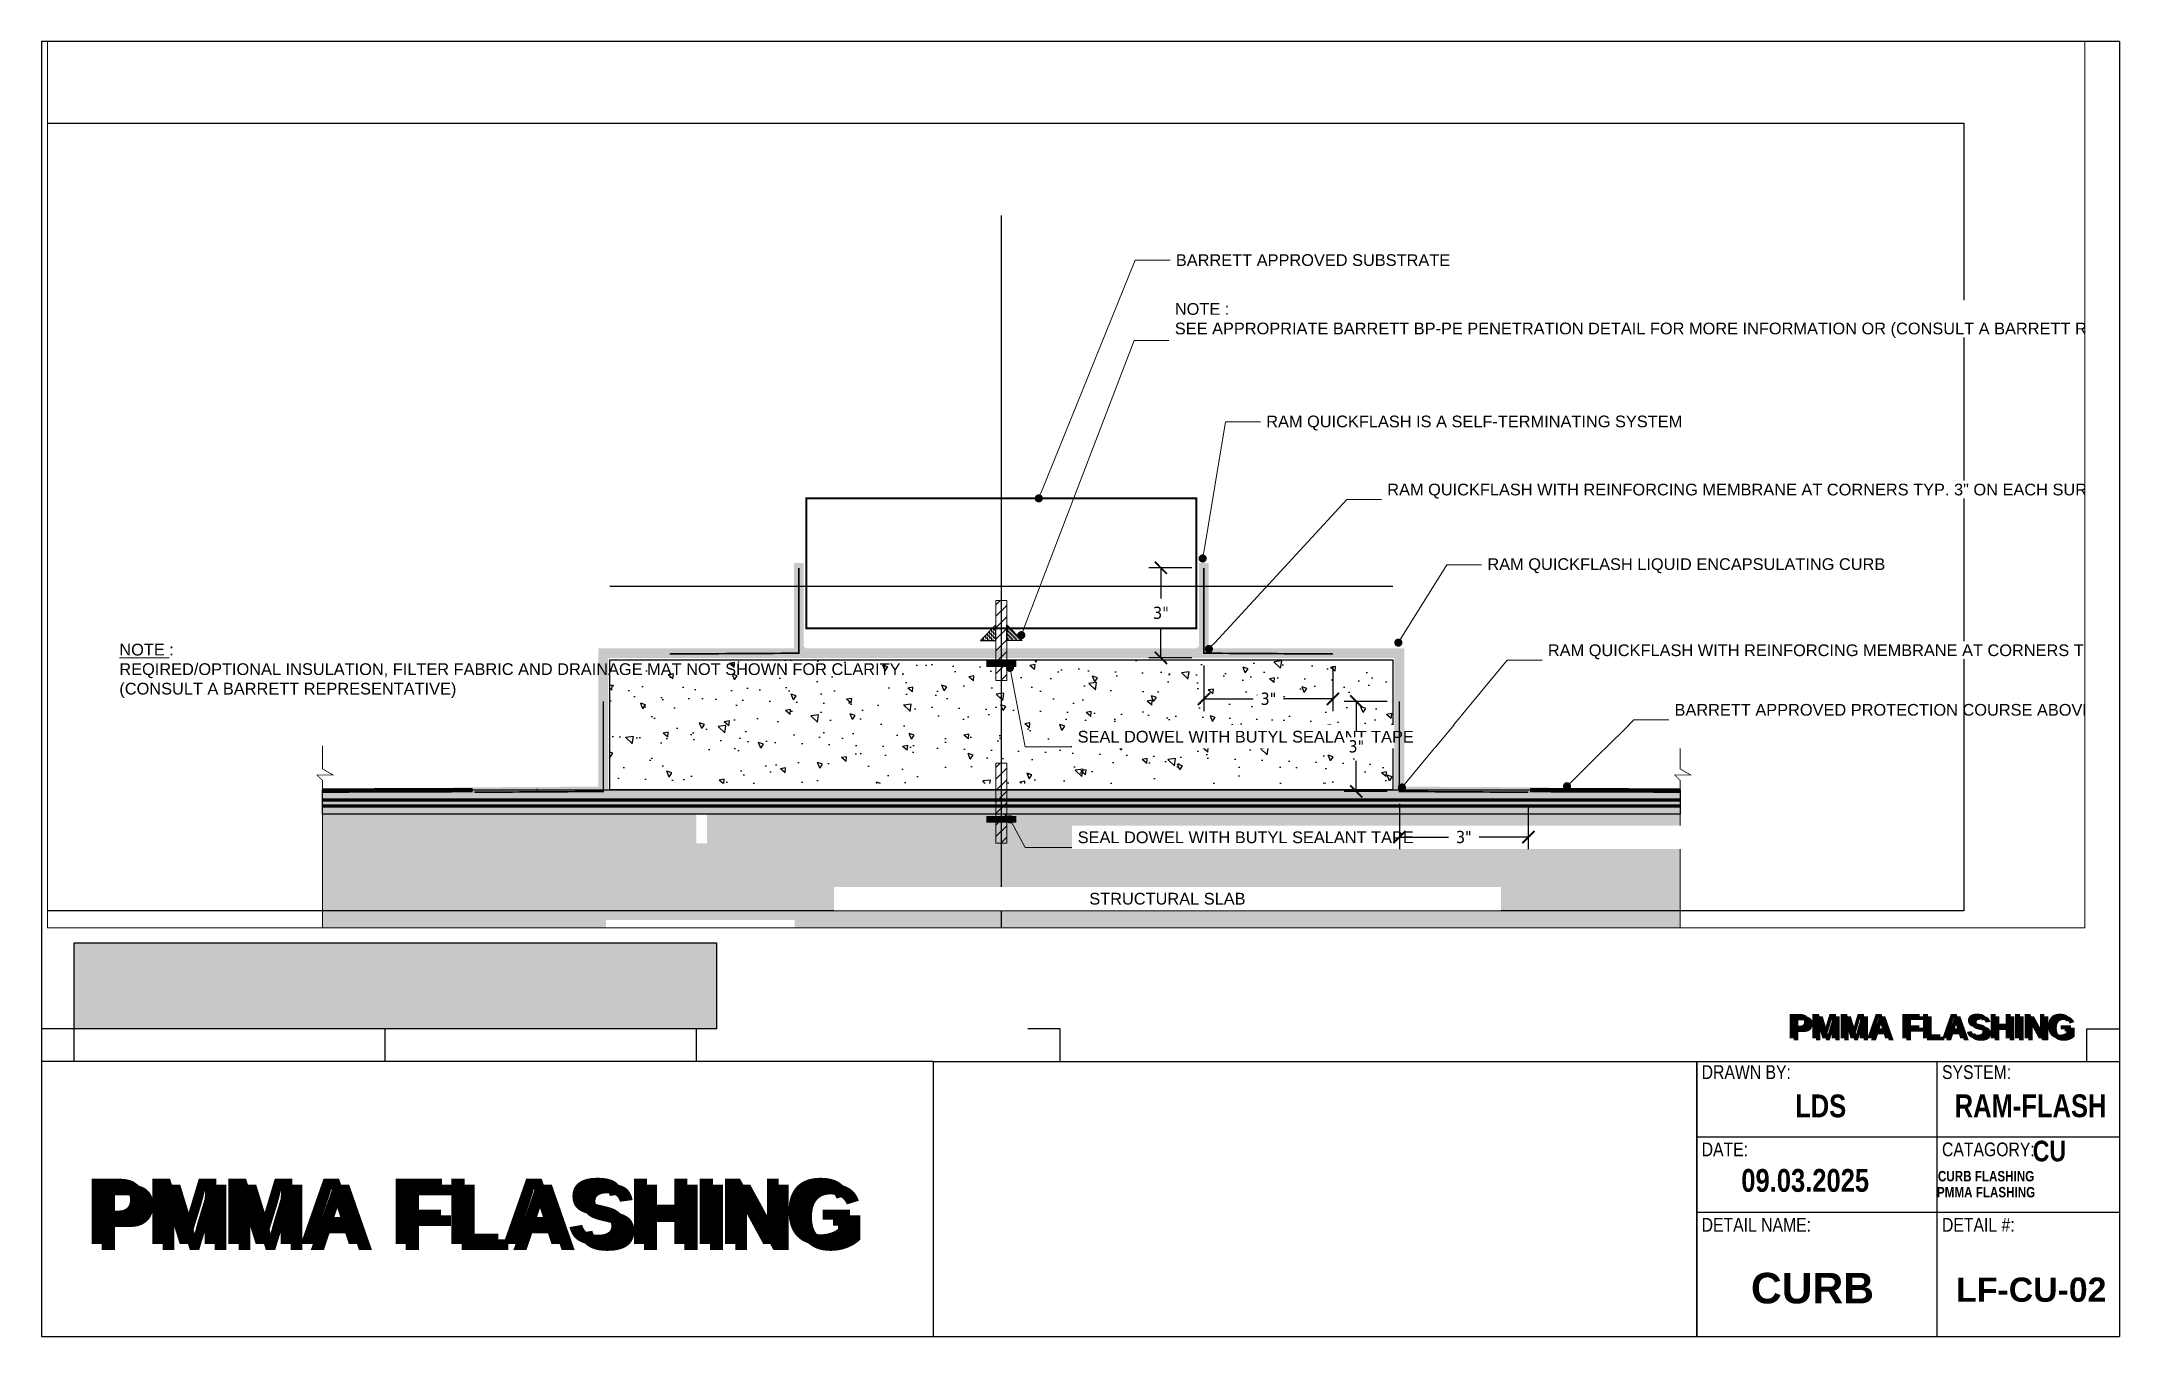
# Paper-space layout '11x17' of a CAD drawing. Header units: inches. Extents: x 0.6 to 16.6, y 0.6 to 10.6.
# The model-space entities are those that its viewports show. They can reach past a viewport. Long polylines and large blocks are cut down to what shows.
import ezdxf
from ezdxf import colors
from ezdxf.entities.mleader import LeaderData, LeaderLine
from ezdxf.math import Vec2, Vec3

# ---------------------------------------------------------------- set-up
doc = ezdxf.new("R2010")
doc.units = ezdxf.units.IN
doc.header["$MEASUREMENT"] = 0
doc.linetypes.add('Dashed - Dense', pattern=[0.8, 0.5, -0.3])
doc.layers.get('Defpoints').update_dxf_attribs({"color": 103})
for name, color, linetype, lineweight in [('00 LDS Dimensions', 20, 'Continuous', 0), ('BP Mastic', 191, 'Continuous', 0), ('BP Others', 190, 'Continuous', 0), ('BP Text', 20, 'Continuous', 0), ('Others', 190, 'Continuous', 0), ('RAM Black Pearl Sheet', 165, 'Continuous', 0), ('RAM HDR 327', 63, 'Continuous', 0), ('Ram Mastic', 191, 'Continuous', 0), ('RT-250 HRA SYSTEM LIQUID', 241, 'Continuous', 0), ('Text', 20, 'Continuous', 0), ('Title Block Text', 20, 'Continuous', 0)]:
    doc.layers.add(name, color=color, linetype=linetype, lineweight=lineweight)
for name, color, linetype in [('Fastener', 94, 'Continuous'), ('SELF ADHERING BUTYL FLASHING TAPE', 10, 'Continuous'), ('Title Block Lines', 7, 'Continuous')]:
    doc.layers.add(name, color=color, linetype=linetype)
doc.layers.add('Protection Course', color=7, linetype='Dashed - Dense', lineweight=0, true_color=0x216123)
doc.layers.add('RamProof SYSTEM LIQUID', color=140, linetype='Continuous', lineweight=0, true_color=0x00bfff)
doc.styles.add('Annotative', font='tahoma.ttf')
doc.styles.add('GENERATED_STYLE_1', font='ARIALN.TTF')
doc.styles.add('GENERATED_STYLE_6', font='ARIALNB.TTF')
doc.styles.add('GENERATED_STYLE_8', font='ARIALNB.TTF', dxfattribs={"width": 0.8})
doc.styles.get("Standard").update_dxf_attribs({"font": 'ARIALN.TTF'})
doc.dimstyles.new('Annotative', dxfattribs={"dimscale": 0, "dimtxt": 0.09375, "dimasz": 0.09375, "dimexe": 0.09375, "dimexo": 0.09375, "dimgap": 0.0625, "dimtad": 0, "dimtih": 1, "dimtoh": 1, "dimlfac": -1, "dimzin": 3, "dimdsep": 46, "dimlunit": 4, "dimtxsty": 'Annotative', "dimblk": 'ARCHTICK', "dimcen": 0.09, "dimclrd": 256, "dimclre": 256, "dimclrt": 256, "dimadec": 0, "dimazin": 2, "dimtfac": 1, "dimtix": 1, "dimtofl": 0, "dimtmove": 1, "dimatfit": 1, "dimldrblk": 'CLOSEDBLANK', "dimfxl": 1, "dimtfill": 1, "dimtolj": 1, "dimtzin": 0, "dimarcsym": 0})
pattern_1 = [(140, (-1499.7655, 15.3575), (0.1568803, 1.7931505), [0.1875, -2.0625]), (85, (-1499.7655, 15.3575), (-1.8804803, -0.3468783), [0.15, -1.65]), (190.45144, (-1499.7525, 15.507), (-1.7236, 1.4462721), [0.1593505, -1.7528553]), (136.1842, (-1500.2655, 15.3575), (0.4137982, 2.6681033), [0.28125, -3.09375]), (186.63564, (-1500.231, 15.58), (-2.4352965, 2.336655), [0.239026, -2.6292844]), (81.18416, (-1500.2655, 15.3575), (-2.4352965, 2.336655), [0.225, -2.475]), (111, (-1500.1405, 15.6075), (1.0065472, 1.4922676), [0.1875, -2.0625]), (56, (-1500.1405, 15.6075), (-1.8128751, 0.6082883), [0.15, -1.65]), (161.45144, (-1500.0566, 15.7319), (-0.8063279, 2.100556), [0.1593505, -1.7528553]), (127.5, (-1499.7655, 15.35754), (-0.83223463, 0.03039964), [0, -1.63, 0, -1.675, 0, -1.65625]), (97.5, (-1499.7655, 15.3575), (-0.98602928, 0.65767384), [0, -0.955, 0, -1.5925, 0, -0.63125]), (57.5, (-1499.7655, 14.80004), (0.05638718, 1.3345561), [0, -0.625, 0, -1.95, 0, -2.5875]), (47.5, (-1499.7655, 14.55), (-0.25026246, 1.4579654), [0, -0.8125, 0, -1.295, 0, -1.8375])]
pattern_2 = [(90, (0, -0.105874), (-0.0625, 0.0625), [0.0625, -0.0625]), (180, (4e-18, -0.043374), (-0.0625, -0.0625), [0.0625, -0.0625])]

psp = doc.layouts.new('11x17')

# ---------------------------------------------------------------- texts
at = {"layer": 'RamProof SYSTEM LIQUID', "linetype": 'Continuous', "attachment_point": 7, "style": 'GENERATED_STYLE_6'}
for insert, char_height, width in [((13.928, 2.88), 0.18612, 2.30042), ((0.71, 1.265), 0.50218, 6.20706)]:
    psp.add_mtext('\\A1;\\pxqr;{\\fArial|b1|i0|c0|p34;PMMA FLASHING}', dxfattribs=dict(at, insert=insert, char_height=char_height, width=width))
at = {"layer": 'Text', "linetype": 'Continuous', "attachment_point": 7, "style": 'GENERATED_STYLE_6'}
for insert, char_height, width in [((13.899, 2.897), 0.18612, 2.30042), ((0.632, 1.31), 0.50218, 6.20706)]:
    psp.add_mtext('\\A1;\\pxqr;{\\fArial|b1|i0|c0|p34;PMMA FLASHING}', dxfattribs=dict(at, insert=insert, char_height=char_height, width=width))
at = {"layer": 'Text', "linetype": 'Continuous', "char_height": 0.08008, "attachment_point": 8, "style": 'GENERATED_STYLE_8'}
for s, insert in [('\\A1;\\pxqc;{\\fArial|b1|i0|c0|p34;PMMA FLASHING}', (15.531, 1.675)), ('\\A1;\\pxqc;{\\fArial|b1|i0|c0|p34;CURB FLASHING}', (15.531, 1.798))]:
    psp.add_mtext(s, dxfattribs=dict(at, insert=insert))
at = {"layer": 'Title Block Text', "linetype": 'Continuous'}
for s, insert, char_height, attachment_point, style in [('\\A1;\\pxqc;{\\fArial|b1|i0|c0|p34;LDS}', (14.259, 2.289), 0.17569, 8, 'GENERATED_STYLE_8'), ('\\A1;\\pxqc;{\\fArial|b1|i0|c0|p34;RAM-FLASH}', (15.873, 2.29), 0.17569, 8, 'GENERATED_STYLE_8'), ('\\A1;\\pxqc;{\\fArial|b1|i0|c0|p34;CU}', (16.018, 1.951), 0.15872, 8, 'GENERATED_STYLE_8'), ('\\A1;{\\fArial|b1|i0|c0|p34;09.03.2025}', (14.14, 1.716), 0.17569, 8, 'GENERATED_STYLE_8'), ('\\A1;{\\fArial|b1|i0|c0|p34;LF-CU-02}', (15.301, 0.871), 0.18612, 7, 'GENERATED_STYLE_6')]:
    psp.add_mtext(s, dxfattribs=dict(at, insert=insert, char_height=char_height, attachment_point=attachment_point, style=style))
at = {"layer": 'Title Block Text', "linetype": 'Continuous', "insert": (14.196, 1.096), "char_height": 0.2346, "width": 2.94813, "attachment_point": 2, "style": 'GENERATED_STYLE_6'}
psp.add_mtext('\\A1;\\pxqc;{\\fArial|b1|i0|c0|p34;CURB}', dxfattribs=at)

msp = doc.modelspace()

# ---------------------------------------------------------------- blocks, each defined once
blk = doc.blocks.new('Barrett Title Block LDS')
h = blk.add_hatch()
h.set_pattern_fill('HONEY', color=160, scale=2)
h.set_pattern_definition([(0, (-14.79494, -0.4674), (0.375, 0.2165064), [0.25, -0.5]), (120, (-14.79494, -0.4674), (-0.375, 0.2165064), [0.25, -0.5]), (60, (-14.79494, -0.4674), (8e-17, 0.4330127), [-0.5, 0.25])])
h.paths.add_polyline_path([(7.134, 2.152), (7.147, 2.152), (7.147, 2.143), (7.134, 2.143)])
at = {"layer": 'Ram Mastic'}
h = blk.add_hatch(dxfattribs=at)
h.set_pattern_fill('HONEY', color=256, scale=1.714998)
h.set_pattern_definition([(0, (-13.46107, 1.3637), (0.3215622, 0.185654), [0.214375, -0.4287496]), (120, (-13.46107, 1.3637), (-0.3215622, 0.185654), [0.214375, -0.4287496]), (60, (-13.46107, 1.3637), (7e-17, 0.371308), [-0.4287496, 0.214375])])
h.paths.add_polyline_path([(3.733, 2.342), (3.773, 2.342), (3.773, 2.31), (3.733, 2.31)])
h = blk.add_hatch(dxfattribs=at)
h.set_pattern_fill('HONEY', color=256, scale=1.714998)
h.set_pattern_definition([(0, (-13.63047, 0.7278), (0.3215622, 0.185654), [0.214375, -0.4287496]), (120, (-13.63047, 0.7278), (-0.3215622, 0.185654), [0.214375, -0.4287496]), (60, (-13.63047, 0.7278), (7e-17, 0.371308), [-0.4287496, 0.214375])])
h.paths.add_polyline_path([(3.458, 0.971), (3.498, 0.971), (3.498, 0.916), (3.458, 0.916)])
at = {"layer": 'SELF ADHERING BUTYL FLASHING TAPE', "linetype": 'Continuous'}
h = blk.add_hatch(dxfattribs=at)
h.set_pattern_fill('ANSI31', color=30)
h.set_pattern_definition([(45, (0.74292, 1.41906), (-0.0883883, 0.0883883), [])])
h.paths.add_polyline_path([(6.83, 1.08), (6.835, 1.068), (6.838, 1.057), (6.86, 1.066), (6.858, 1.074), (6.853, 1.086), (6.847, 1.099), (6.838, 1.106), (6.818, 1.099), (6.824, 1.093)])
h = blk.add_hatch(dxfattribs=at)
h.set_pattern_fill('ANSI31', color=30)
h.set_pattern_definition([(45, (0.74292, 1.26022), (-0.0883883, 0.0883883), [])])
h.paths.add_polyline_path([(6.83, 0.921), (6.835, 0.909), (6.838, 0.898), (6.86, 0.908), (6.858, 0.915), (6.853, 0.927), (6.847, 0.94), (6.838, 0.947), (6.818, 0.94), (6.824, 0.934)])
at = {"layer": 'Title Block Lines', "linetype": 'Continuous'}
for p, q in [((16.489, 10.488), (0.51, 10.488)), ((0.51, 10.488), (0.51, 0.533)), ((7.367, 2.647), (16.489, 2.647)), ((13.238, 0.533), (13.238, 2.647)), ((15.086, 0.533), (15.086, 2.647)), ((0.51, 0.533), (16.489, 0.533)), ((3.948, 0.533), (13.903, 0.533))]:
    blk.add_line(p, q, dxfattribs=at)
at = {"layer": 'Title Block Lines'}
for points in [[(16.489, 10.488), (16.489, 0.533)], [(7.367, 2.647), (0.51, 2.647)], [(7.367, 2.647), (7.367, 0.533)], [(13.238, 2.647), (13.238, 0.533)], [(16.489, 2.287), (16.489, 1.41)], [(16.489, 2.287), (16.489, 0.533)], [(16.489, 2.066), (13.238, 2.066)], [(16.489, 1.486), (13.238, 1.486)]]:
    blk.add_lwpolyline(points, dxfattribs=at)
at = {"layer": 'Title Block Lines', "linetype": 'Continuous', "char_height": 0.10572, "attachment_point": 1, "style": 'GENERATED_STYLE_1'}
for s, insert in [('\\A1;\\pxql;DRAWN BY:', (13.276, 2.618)), ('\\A1;\\pxql;SYSTEM:', (15.124, 2.618)), ('\\A1;\\pxql;DATE:', (13.276, 2.024)), ('\\A1;\\pxql;CATAGORY:', (15.124, 2.024)), ('\\A1;\\pxql;DETAIL NAME:', (13.276, 1.444)), ('\\A1;\\pxql;DETAIL #:', (15.124, 1.444))]:
    blk.add_mtext(s, dxfattribs=dict(at, insert=insert))
blk = doc.blocks.new('_Dot')
at = {"color": 0, "linetype": 'ByBlock', "lineweight": -2}
blk.add_line((-0.5, 0), (-1, 0), dxfattribs=at)
at = {"color": 0, "linetype": 'ByBlock', "const_width": 0.5}
blk.add_lwpolyline([(-0.25, 0, 1), (0.25, 0, 1)], format="xyb", close=True, dxfattribs=at)
blk = doc.blocks.new('_ArchTick')
at = {"color": 0, "linetype": 'ByBlock', "const_width": 0.15}
blk.add_lwpolyline([(-0.5, -0.5), (0.5, 0.5)], dxfattribs=at)
blk = doc.blocks.new('*D31')
at = {"layer": '00 LDS Dimensions', "lineweight": -2, "transparency": 16777216}
for p, q in [((480.224, 63.579), (478.901, 63.579)), ((479.276, 63.579), (479.276, 62.639)), ((479.276, 60.809), (479.276, 61.749)), ((480.224, 60.809), (478.901, 60.809))]:
    blk.add_line(p, q, dxfattribs=at)
at = {"layer": 'Defpoints', "color": 0, "transparency": 16777216}
for p in [(480.599, 63.579), (479.276, 60.809), (480.599, 60.809)]:
    blk.add_point(p, dxfattribs=at)
at = {"layer": '00 LDS Dimensions', "lineweight": -2, "transparency": 16777216, "xscale": 0.375, "yscale": 0.375, "zscale": 0.375}
for p, rotation in [((479.276, 63.579), 90), ((479.276, 60.809), 270)]:
    blk.add_blockref('_ArchTick', p, dxfattribs=dict(at, rotation=rotation))
at = {"layer": '00 LDS Dimensions', "transparency": 16777216, "insert": (479.276, 62.194), "char_height": 0.375, "attachment_point": 5, "style": 'Annotative', "bg_fill": 3, "box_fill_scale": 1.25, "bg_fill_color": 256, "bg_fill_true_color": 13158600, "bg_fill_transparency": 0}
blk.add_mtext('\\A1;3"', dxfattribs=at)
blk = doc.blocks.new('_ClosedBlank')
at = {"color": 0, "linetype": 'ByBlock', "lineweight": -2}
for p, q in [((-1, 0.17), (0, 0)), ((-1, 0.17), (-1, -0.17)), ((0, 0), (-1, -0.17))]:
    blk.add_line(p, q, dxfattribs=at)
blk = doc.blocks.new('*D32')
at = {"layer": '00 LDS Dimensions', "lineweight": -2, "transparency": 16777216}
for p, q in [((480.599, 60.434), (480.599, 59.031)), ((484.566, 60.41), (484.566, 59.031)), ((480.599, 59.406), (482.115, 59.406)), ((484.566, 59.406), (483.05, 59.406))]:
    blk.add_line(p, q, dxfattribs=at)
at = {"layer": 'Defpoints', "color": 0, "transparency": 16777216}
for p in [(480.599, 60.809), (484.566, 60.785), (484.566, 59.406)]:
    blk.add_point(p, dxfattribs=at)
at = {"layer": '00 LDS Dimensions', "lineweight": -2, "transparency": 16777216, "xscale": 0.375, "yscale": 0.375, "zscale": 0.375, "rotation": 180}
blk.add_blockref('_ArchTick', (480.599, 59.406), dxfattribs=at)
at = {"layer": '00 LDS Dimensions', "lineweight": -2, "transparency": 16777216, "xscale": 0.375, "yscale": 0.375, "zscale": 0.375}
blk.add_blockref('_ArchTick', (484.566, 59.406), dxfattribs=at)
at = {"layer": '00 LDS Dimensions', "transparency": 16777216, "insert": (482.583, 59.406), "char_height": 0.375, "attachment_point": 5, "style": 'Annotative', "bg_fill": 3, "box_fill_scale": 1.25, "bg_fill_color": 256, "bg_fill_true_color": 13158600, "bg_fill_transparency": 0}
blk.add_mtext('\\A1;3"', dxfattribs=at)
blk = doc.blocks.new('*D33')
at = {"layer": '00 LDS Dimensions', "lineweight": -2, "transparency": 16777216}
for p, q in [((474.214, 67.685), (472.89, 67.685)), ((473.265, 67.685), (473.265, 66.746)), ((473.265, 64.916), (473.265, 65.855)), ((474.214, 64.916), (472.89, 64.916))]:
    blk.add_line(p, q, dxfattribs=at)
at = {"layer": 'Defpoints', "color": 0, "transparency": 16777216}
for p in [(474.589, 67.685), (473.265, 64.916), (474.589, 64.916)]:
    blk.add_point(p, dxfattribs=at)
at = {"layer": '00 LDS Dimensions', "lineweight": -2, "transparency": 16777216, "xscale": 0.375, "yscale": 0.375, "zscale": 0.375}
for p, rotation in [((473.265, 67.685), 90), ((473.265, 64.916), 270)]:
    blk.add_blockref('_ArchTick', p, dxfattribs=dict(at, rotation=rotation))
at = {"layer": '00 LDS Dimensions', "transparency": 16777216, "insert": (473.265, 66.3), "char_height": 0.375, "attachment_point": 5, "style": 'Annotative', "bg_fill": 3, "box_fill_scale": 1.25, "bg_fill_color": 256, "bg_fill_true_color": 13158600, "bg_fill_transparency": 0}
blk.add_mtext('\\A1;3"', dxfattribs=at)
blk = doc.blocks.new('*D34')
at = {"layer": '00 LDS Dimensions', "lineweight": -2, "transparency": 16777216}
for p, q in [((474.589, 64.686), (474.589, 63.283)), ((478.556, 64.662), (478.556, 63.283)), ((474.589, 63.658), (476.105, 63.658)), ((478.556, 63.658), (477.04, 63.658))]:
    blk.add_line(p, q, dxfattribs=at)
at = {"layer": 'Defpoints', "color": 0, "transparency": 16777216}
for p in [(474.589, 65.061), (478.556, 65.037), (478.556, 63.658)]:
    blk.add_point(p, dxfattribs=at)
at = {"layer": '00 LDS Dimensions', "lineweight": -2, "transparency": 16777216, "xscale": 0.375, "yscale": 0.375, "zscale": 0.375, "rotation": 180}
blk.add_blockref('_ArchTick', (474.589, 63.658), dxfattribs=at)
at = {"layer": '00 LDS Dimensions', "lineweight": -2, "transparency": 16777216, "xscale": 0.375, "yscale": 0.375, "zscale": 0.375}
blk.add_blockref('_ArchTick', (478.556, 63.658), dxfattribs=at)
at = {"layer": '00 LDS Dimensions', "transparency": 16777216, "insert": (476.572, 63.658), "char_height": 0.375, "attachment_point": 5, "style": 'Annotative', "bg_fill": 3, "box_fill_scale": 1.25, "bg_fill_color": 256, "bg_fill_true_color": 13158600, "bg_fill_transparency": 0}
blk.add_mtext('\\A1;3"', dxfattribs=at)

# ---------------------------------------------------------------- hatches: boundary and pattern name
h = msp.add_hatch()
h.set_pattern_fill('ZIGZAG', color=190)
h.set_pattern_definition([(0, (0, 0), (0.125, 0.125), [0.125, -0.125]), (90, (0.125, 0), (-0.125, 0.125), [0.125, -0.125])])
h.paths.add_polyline_path([(447.477, 60.861), (489.236, 60.861), (489.236, 60.111), (447.477, 60.111)])
at = {"layer": 'BP Others', "linetype": 'Continuous', "lineweight": -2}
h = msp.add_hatch(dxfattribs=at)
h.set_pattern_fill('AR-CONC', color=256, scale=0.25, angle=90, style=0)
h.set_pattern_definition(pattern_1)
h.paths.add_polyline_path([(480.399, 64.861), (456.314, 64.861), (456.314, 61.055), (458.97, 61.055), (458.97, 61.678), (459.302, 61.678), (459.302, 61.055), (480.399, 61.055)])
h = msp.add_hatch(dxfattribs=at)
h.set_pattern_fill('AR-CONC', color=256, scale=0.25, angle=90, style=0)
h.set_pattern_definition(pattern_1)
h.paths.add_polyline_path([(456.197, 56.26), (461.997, 56.26), (461.997, 56.86), (456.197, 56.86)], flags=16)
h.paths.add_polyline_path([(489.236, 54.367), (489.236, 60.111), (459.302, 60.111), (459.302, 59.219), (458.97, 59.219), (458.97, 60.111), (447.477, 60.111), (447.477, 54.367)])
at = {"layer": 'Fastener'}
h = msp.add_hatch(dxfattribs=at)
h.set_pattern_fill('ZIGZAG', color=3, scale=0.5, angle=90)
h.set_pattern_definition(pattern_2)
h.paths.add_polyline_path([(468.191, 65.931), (467.713, 65.454), (468.191, 65.454)])
h = msp.add_hatch(dxfattribs=at)
h.set_pattern_fill('ZIGZAG', color=3, scale=0.5, angle=90)
h.set_pattern_definition(pattern_2)
h.paths.add_polyline_path([(468.522, 65.931), (469, 65.454), (468.522, 65.454)])
at = {"layer": 'Others'}
h = msp.add_hatch(dxfattribs=at)
h.set_pattern_fill('ANSI31', color=256, scale=2)
h.set_pattern_definition([(45, (405.87414, 50.19681), (-0.1767767, 0.1767767), [])])
h.paths.add_polyline_path([(468.522, 66.684), (468.191, 66.684), (468.191, 64.225), (468.522, 64.225)])
h = msp.add_hatch(dxfattribs=at)
h.set_pattern_fill('ANSI31', color=256, scale=2)
h.set_pattern_definition([(45, (405.87414, 45.19081), (-0.1767767, 0.1767767), [])])
h.paths.add_polyline_path([(468.522, 61.678), (468.191, 61.678), (468.191, 59.219), (468.522, 59.219)])

# ---------------------------------------------------------------- linework, layer by layer
at = {"const_width": 0.025}
for points in [[(447.477, 62.219), (447.477, 61.503), (447.796, 61.318), (447.305, 61.318), (447.477, 61.147), (447.477, 50.643)], [(489.236, 62.219), (489.236, 61.503), (489.556, 61.318), (489.065, 61.318), (489.236, 61.147), (489.236, 50.643)]]:
    msp.add_lwpolyline(points, dxfattribs=at)
at = {"layer": 'BP Mastic', "const_width": 0.2}
for points in [[(467.896, 64.734), (468.817, 64.734)], [(467.896, 59.953), (468.817, 59.953)]]:
    msp.add_lwpolyline(points, dxfattribs=at)
at = {"layer": 'Defpoints'}
for points in [[(429.106, 81.359), (497.967, 81.359), (497.967, 57.136), (429.106, 57.136)], [(456.314, 64.861), (480.399, 64.861), (480.399, 60.861), (456.314, 60.861)]]:
    msp.add_lwpolyline(points, close=True, dxfattribs=at)
for points in [[(468.356, 78.519), (468.356, 15.988)], [(456.314, 67.122), (480.399, 67.122)]]:
    msp.add_lwpolyline(points, dxfattribs=at)
at = {"layer": 'Fastener'}
for points in [[(468.191, 65.931), (467.713, 65.454), (468.191, 65.454), (468.191, 65.931)], [(468.522, 65.931), (469, 65.454), (468.522, 65.454), (468.522, 65.931)]]:
    msp.add_lwpolyline(points, dxfattribs=at)
at = {"layer": 'Others'}
for p, q in [((468.191, 64.225), (468.191, 66.684)), ((468.522, 66.684), (468.191, 66.684)), ((456.314, 64.861), (456.314, 60.861)), ((456.314, 64.861), (480.399, 64.861)), ((480.399, 60.861), (480.399, 64.861)), ((468.522, 64.225), (468.191, 64.225)), ((468.191, 59.219), (468.191, 61.678)), ((468.522, 61.678), (468.191, 61.678)), ((468.522, 59.219), (468.191, 59.219))]:
    msp.add_line(p, q, dxfattribs=at)
at = {"layer": 'Others', "const_width": 0.06}
msp.add_lwpolyline([(474.356, 65.822), (462.356, 65.822), (462.356, 69.822), (474.356, 69.822)], close=True, dxfattribs=at)
at = {"layer": 'Others'}
for points in [[(468.522, 66.684), (468.522, 64.225)], [(468.522, 61.678), (468.522, 59.219)], [(456.314, 60.861), (458.97, 60.861)], [(459.302, 60.861), (480.399, 60.861)], [(447.477, 60.111), (489.236, 60.111)]]:
    msp.add_lwpolyline(points, dxfattribs=at)
at = {"layer": 'Protection Course', "linetype": 'ByBlock', "ltscale": 0.2, "const_width": 0.141}
for points in [[(447.477, 60.835), (452.097, 60.85)], [(489.236, 60.835), (484.616, 60.85)]]:
    msp.add_lwpolyline(points, dxfattribs=at)
at = {"layer": 'RAM Black Pearl Sheet'}
msp.add_lwpolyline([(454.074, 60.831), (454.074, 60.888)], dxfattribs=at)
at = {"layer": 'RAM Black Pearl Sheet', "const_width": 0.1}
for points in [[(447.477, 60.549), (489.236, 60.549)], [(447.477, 60.361), (489.236, 60.361)]]:
    msp.add_lwpolyline(points, dxfattribs=at)
at = {"layer": 'RAM HDR 327', "const_width": 0.05}
for points in [[(458.157, 65.037), (462.124, 65.061), (462.124, 67.685)], [(452.147, 60.785), (456.114, 60.809), (456.114, 63.579)]]:
    msp.add_lwpolyline(points, dxfattribs=at)
at = {"layer": 'RT-250 HRA SYSTEM LIQUID', "color": 151, "true_color": 0x7fbfff, "const_width": 0.3}
for points in [[(459.585, 65.061), (462.124, 65.061), (462.124, 67.833)], [(451.51, 60.783), (456.114, 60.809), (456.114, 63.579), (456.114, 64.348), (456.114, 65.061), (459.671, 65.061)], [(474.688, 65.282), (474.409, 65.061), (468.367, 65.061)]]:
    msp.add_lwpolyline(points, dxfattribs=at)

# ---------------------------------------------------------------- next in the draw order: leaders
at = {"layer": 'BP Text'}
ml = msp.add_multileader_mtext('Standard', dxfattribs=at)
ml.set_content('{\\fArial|b0|i0|c0|p34;SEAL DOWEL WITH BUTYL SEALANT TAPE}', color=256)
ml.set_leader_properties(color=256, lineweight=0)
ml.set_arrow_properties(name='DOT')
ml.build(insert=Vec2(0, 0))
ml.multileader.update_dxf_attribs({"text_left_attachment_type": 2, "text_right_attachment_type": 2, "dogleg_length": 0.36, "arrow_head_size": 0.25, "scale": 4})
ctx = ml.context
ctx.base_point, ctx.scale, ctx.char_height, ctx.arrow_head_size, ctx.landing_gap_size, ctx.plane_origin = Vec3(470.525, 59.091), 4, 0.36, 0.25, 0.18, Vec3(421.185, 105.391)
ctx.left_attachment, ctx.right_attachment = 2, 2
notes = []
notes.append((ctx, [(0, (1, 1, 0), (469.085, 59.091), (1, 0), 1.44, [(0, [(468.62, 59.953)], 0, [])])]))
ctx.mtext.insert, ctx.mtext.width, ctx.mtext.flow_direction = Vec3(470.705, 59.58), 6.57713, 5
ctx.mtext.has_bg_fill, ctx.mtext.bg_color, ctx.mtext.bg_scale_factor, ctx.mtext.bg_transparency, ctx.mtext.use_window_bg_color = 1, -1027028792, 1.5, 0, 1
ml = msp.add_multileader_mtext('Standard', dxfattribs=at)
ml.set_content('\\A1;{\\fArial|b0|i0|c0|p34;STRUCTURAL SLAB}', color=256)
ml.set_leader_properties(color=256, lineweight=0)
ml.set_arrow_properties(name='DOT')
ml.build(insert=Vec2(0, 0))
ml.multileader.update_dxf_attribs({"text_left_attachment_type": 2, "text_right_attachment_type": 2, "dogleg_length": 0.36, "arrow_head_size": 0.25, "scale": 4})
ctx = ml.context
ctx.base_point, ctx.scale, ctx.char_height, ctx.arrow_head_size, ctx.landing_gap_size, ctx.plane_origin = Vec3(470.906, 57.506), 4, 0.36, 0.25, 0.18, Vec3(475.219, 62.264)
ctx.left_attachment, ctx.right_attachment, ctx.text_align_type = 2, 2, 1
notes.append((ctx, [(0, (0, 0, 0), (0, 0), (1, 0), 1, [])]))
ctx.mtext.insert, ctx.mtext.width, ctx.mtext.defined_height, ctx.mtext.alignment, ctx.mtext.flow_direction = Vec3(473.465, 57.692), 5.04012, 0.468, 2, 5
ctx.mtext.has_bg_fill, ctx.mtext.bg_color, ctx.mtext.bg_scale_factor, ctx.mtext.bg_transparency, ctx.mtext.use_window_bg_color = 1, -1027028792, 1.5, 0, 1
for ctx, leaders in notes:
    for number, flags, end, landing, length, lines in leaders:
        leader = LeaderData()
        leader.index, (leader.has_last_leader_line, leader.has_dogleg_vector, leader.attachment_direction) = number, flags
        leader.last_leader_point, leader.dogleg_vector, leader.dogleg_length = Vec3(end), Vec3(landing), length
        for number, points, colour, breaks in lines:
            line = LeaderLine()
            line.index, line.vertices, line.color, line.breaks = number, Vec3.list(points), colors.encode_raw_color(colour), breaks
            leader.lines.append(line)
        ctx.leaders.append(leader)

# ---------------------------------------------------------------- next in the draw order: leaders
ml = msp.add_multileader_mtext('Standard', dxfattribs=at)
ml.set_content('{\\fArial|b0|i0|c0|p34;\\LNOTE\\l :\\PREQIRED/OPTIONAL INSULATION, FILTER FABRIC AND DRAINAGE MAT NOT SHOWN FOR CLARITY.\\P(CONSULT A BARRETT REPRESENTATIVE) }', color=256)
ml.set_leader_properties(color=256, lineweight=0)
ml.set_arrow_properties(name='DOT')
ml.build(insert=Vec2(0, 0))
ml.multileader.update_dxf_attribs({"text_left_attachment_type": 2, "text_right_attachment_type": 2, "dogleg_length": 0.36, "arrow_head_size": 0.25, "scale": 4})
ctx = ml.context
ctx.base_point, ctx.scale, ctx.char_height, ctx.arrow_head_size, ctx.landing_gap_size, ctx.plane_origin = Vec3(441.047, 64.205), 4, 0.36, 0.25, 0.18, Vec3(410.878, 86.705)
ctx.left_attachment, ctx.right_attachment = 2, 2
notes = []
notes.append((ctx, [(0, (0, 0, 0), (0, 0), (1, 0), 1, [])]))
ctx.mtext.insert, ctx.mtext.width, ctx.mtext.flow_direction = Vec3(441.227, 65.351), 12.539, 5
for ctx, leaders in notes:
    for number, flags, end, landing, length, lines in leaders:
        leader = LeaderData()
        leader.index, (leader.has_last_leader_line, leader.has_dogleg_vector, leader.attachment_direction) = number, flags
        leader.last_leader_point, leader.dogleg_vector, leader.dogleg_length = Vec3(end), Vec3(landing), length
        for number, points, colour, breaks in lines:
            line = LeaderLine()
            line.index, line.vertices, line.color, line.breaks = number, Vec3.list(points), colors.encode_raw_color(colour), breaks
            leader.lines.append(line)
        ctx.leaders.append(leader)

# ---------------------------------------------------------------- next in the draw order: leaders
ml = msp.add_multileader_mtext('Standard', dxfattribs=at)
ml.set_content('\\A1;{\\fArial|b0|i0|c0|p34;NOTE : \\PSEE APPROPRIATE BARRETT BP-PE PENETRATION DETAIL FOR MORE INFORMATION OR (CONSULT A BARRETT REPRESENTATIVE)}', color=256)
ml.set_leader_properties(color=256, lineweight=0)
ml.set_arrow_properties(name='DOT')
ml.build(insert=Vec2(0, 0))
ml.multileader.update_dxf_attribs({"has_text_frame": 1, "text_left_attachment_type": 2, "text_right_attachment_type": 2, "dogleg_length": 0.36, "arrow_head_size": 0.25, "scale": 4})
ctx = ml.context
ctx.base_point, ctx.scale, ctx.char_height, ctx.arrow_head_size, ctx.landing_gap_size, ctx.plane_origin = Vec3(473.513, 74.682), 4, 0.36, 0.25, 0.18, Vec3(399.882, 70.315)
ctx.left_attachment, ctx.right_attachment = 2, 2
notes = []
notes.append((ctx, [(0, (1, 1, 0), (472.445, 74.682), (1, 0), 1.068, [(0, [(468.97, 65.615)], 0, [])])]))
ctx.mtext.insert, ctx.mtext.width, ctx.mtext.flow_direction = Vec3(473.693, 75.827), 12.03166, 5
ctx.mtext.has_bg_fill, ctx.mtext.bg_color, ctx.mtext.bg_scale_factor, ctx.mtext.bg_transparency, ctx.mtext.use_window_bg_color = 1, -1073741824, 1.25, 0, 1
ml = msp.add_multileader_mtext('Standard', dxfattribs=at)
ml.set_content('{\\fArial|b0|i0|c0|p34;SEAL DOWEL WITH BUTYL SEALANT TAPE}', color=256)
ml.set_leader_properties(color=256, lineweight=0)
ml.set_arrow_properties(name='DOT')
ml.build(insert=Vec2(0, 0))
ml.multileader.update_dxf_attribs({"text_left_attachment_type": 2, "text_right_attachment_type": 2, "dogleg_length": 0.36, "arrow_head_size": 0.25, "scale": 4})
ctx = ml.context
ctx.base_point, ctx.scale, ctx.char_height, ctx.arrow_head_size, ctx.landing_gap_size, ctx.plane_origin = Vec3(470.525, 62.184), 4, 0.36, 0.25, 0.18, Vec3(421.185, 110.049)
ctx.left_attachment, ctx.right_attachment = 2, 2
notes.append((ctx, [(0, (1, 1, 0), (469.085, 62.184), (1, 0), 1.44, [(0, [(468.62, 64.611)], 0, [])])]))
ctx.mtext.insert, ctx.mtext.width, ctx.mtext.flow_direction = Vec3(470.705, 62.673), 6.57713, 5
ctx.mtext.has_bg_fill, ctx.mtext.bg_color, ctx.mtext.bg_scale_factor, ctx.mtext.bg_transparency, ctx.mtext.use_window_bg_color = 1, -1027028792, 1.5, 0, 1
for ctx, leaders in notes:
    for number, flags, end, landing, length, lines in leaders:
        leader = LeaderData()
        leader.index, (leader.has_last_leader_line, leader.has_dogleg_vector, leader.attachment_direction) = number, flags
        leader.last_leader_point, leader.dogleg_vector, leader.dogleg_length = Vec3(end), Vec3(landing), length
        for number, points, colour, breaks in lines:
            line = LeaderLine()
            line.index, line.vertices, line.color, line.breaks = number, Vec3.list(points), colors.encode_raw_color(colour), breaks
            leader.lines.append(line)
        ctx.leaders.append(leader)

# ---------------------------------------------------------------- next in the draw order: linework, layer by layer
at = {"layer": 'RAM HDR 327', "const_width": 0.05}
msp.add_lwpolyline([(484.566, 60.785), (480.599, 60.809), (480.599, 63.579)], dxfattribs=at)
at = {"layer": 'RT-250 HRA SYSTEM LIQUID', "color": 151, "true_color": 0x7fbfff, "const_width": 0.3}
for points in [[(462.025, 65.282), (462.304, 65.061), (468.346, 65.061)], [(485.203, 60.783), (480.599, 60.809), (480.599, 63.579), (480.599, 64.348), (480.599, 65.061), (477.042, 65.061)]]:
    msp.add_lwpolyline(points, dxfattribs=at)

# ---------------------------------------------------------------- next in the draw order: leaders
at = {"layer": 'BP Text'}
ml = msp.add_multileader_mtext('Standard', dxfattribs=at)
ml.set_content('\\A1;{\\fArial|b0|i0|c0|p34;BARRETT APPROVED SUBSTRATE}', color=256)
ml.set_leader_properties(color=256, lineweight=0)
ml.set_arrow_properties(name='DOT')
ml.build(insert=Vec2(0, 0))
ml.multileader.update_dxf_attribs({"text_left_attachment_type": 2, "text_right_attachment_type": 2, "dogleg_length": 0.36, "arrow_head_size": 0.25, "scale": 4})
ctx = ml.context
ctx.base_point, ctx.scale, ctx.char_height, ctx.arrow_head_size, ctx.landing_gap_size, ctx.plane_origin = Vec3(473.545, 77.143), 4, 0.36, 0.25, 0.18, Vec3(449.838, 75.432)
ctx.left_attachment, ctx.right_attachment = 2, 2
notes = []
notes.append((ctx, [(0, (1, 1, 0), (472.477, 77.143), (1, 0), 1.068, [(0, [(469.508, 69.822)], 0, [])])]))
ctx.mtext.insert, ctx.mtext.flow_direction = Vec3(473.725, 77.33), 5
for ctx, leaders in notes:
    for number, flags, end, landing, length, lines in leaders:
        leader = LeaderData()
        leader.index, (leader.has_last_leader_line, leader.has_dogleg_vector, leader.attachment_direction) = number, flags
        leader.last_leader_point, leader.dogleg_vector, leader.dogleg_length = Vec3(end), Vec3(landing), length
        for number, points, colour, breaks in lines:
            line = LeaderLine()
            line.index, line.vertices, line.color, line.breaks = number, Vec3.list(points), colors.encode_raw_color(colour), breaks
            leader.lines.append(line)
        ctx.leaders.append(leader)

# ---------------------------------------------------------------- next in the draw order: leaders
ml = msp.add_multileader_mtext('Standard', dxfattribs=at)
ml.set_content('\\A1;{\\fArial|b0|i0|c0|p34;RAM QUICKFLASH IS A SELF-TERMINATING SYSTEM}', color=256)
ml.set_leader_properties(color=256, lineweight=0)
ml.set_arrow_properties(name='DOT')
ml.build(insert=Vec2(0, 0))
ml.multileader.update_dxf_attribs({"text_left_attachment_type": 2, "text_right_attachment_type": 2, "dogleg_length": 0.36, "arrow_head_size": 0.25, "scale": 4})
ctx = ml.context
ctx.base_point, ctx.scale, ctx.char_height, ctx.arrow_head_size, ctx.landing_gap_size, ctx.plane_origin = Vec3(476.324, 72.171), 4, 0.36, 0.25, 0.18, Vec3(404.769, 68.298)
ctx.left_attachment, ctx.right_attachment = 2, 2
notes = []
notes.append((ctx, [(0, (1, 1, 0), (475.256, 72.171), (1, 0), 1.068, [(0, [(474.549, 67.974)], 0, [])])]))
ctx.mtext.insert, ctx.mtext.flow_direction = Vec3(476.504, 72.368), 5
ctx.mtext.has_bg_fill, ctx.mtext.bg_color, ctx.mtext.bg_scale_factor, ctx.mtext.bg_transparency, ctx.mtext.use_window_bg_color = 1, -1073741824, 1.25, 0, 1
ml = msp.add_multileader_mtext('Standard', dxfattribs=at)
ml.set_content('\\A1;{\\fArial|b0|i0|c0|p34;RAM QUICKFLASH WITH REINFORCING MEMBRANE AT CORNERS TYP. 3" ON EACH SURFACE}', color=256)
ml.set_leader_properties(color=256, lineweight=0)
ml.set_arrow_properties(name='DOT')
ml.build(insert=Vec2(0, 0))
ml.multileader.update_dxf_attribs({"text_left_attachment_type": 2, "text_right_attachment_type": 2, "dogleg_length": 0.36, "arrow_head_size": 0.25, "scale": 4})
ctx = ml.context
ctx.base_point, ctx.scale, ctx.char_height, ctx.arrow_head_size, ctx.landing_gap_size, ctx.plane_origin = Vec3(484.988, 64.843), 4, 0.36, 0.25, 0.18, Vec3(410.682, 61.191)
ctx.left_attachment, ctx.right_attachment = 2, 2
notes.append((ctx, [(0, (1, 1, 0), (483.92, 64.843), (1, 0), 1.068, [(0, [(480.678, 60.931)], 0, [])])]))
ctx.mtext.insert, ctx.mtext.width, ctx.mtext.flow_direction = Vec3(485.168, 65.332), 12.82745, 5
ctx.mtext.has_bg_fill, ctx.mtext.bg_color, ctx.mtext.bg_scale_factor, ctx.mtext.bg_transparency, ctx.mtext.use_window_bg_color = 1, -1073741824, 1.25, 0, 1
for ctx, leaders in notes:
    for number, flags, end, landing, length, lines in leaders:
        leader = LeaderData()
        leader.index, (leader.has_last_leader_line, leader.has_dogleg_vector, leader.attachment_direction) = number, flags
        leader.last_leader_point, leader.dogleg_vector, leader.dogleg_length = Vec3(end), Vec3(landing), length
        for number, points, colour, breaks in lines:
            line = LeaderLine()
            line.index, line.vertices, line.color, line.breaks = number, Vec3.list(points), colors.encode_raw_color(colour), breaks
            leader.lines.append(line)
        ctx.leaders.append(leader)

# ---------------------------------------------------------------- next in the draw order: linework, layer by layer
at = {"layer": 'Defpoints'}
msp.add_lwpolyline([(447.477, 60.861), (489.236, 60.861), (489.236, 60.111), (447.477, 60.111)], close=True, dxfattribs=at)
at = {"layer": 'RAM HDR 327', "const_width": 0.05}
msp.add_lwpolyline([(478.556, 65.037), (474.589, 65.061), (474.589, 67.685)], dxfattribs=at)
at = {"layer": 'RT-250 HRA SYSTEM LIQUID', "color": 151, "true_color": 0x7fbfff, "const_width": 0.3}
msp.add_lwpolyline([(477.128, 65.061), (474.589, 65.061), (474.589, 67.833)], dxfattribs=at)

# ---------------------------------------------------------------- next in the draw order: leaders
at = {"layer": 'BP Text'}
ml = msp.add_multileader_mtext('Standard', dxfattribs=at)
ml.set_content('\\A1;{\\fArial|b0|i0|c0|p34;RAM QUICKFLASH LIQUID ENCAPSULATING CURB}', color=256)
ml.set_leader_properties(color=256, lineweight=0)
ml.set_arrow_properties(name='DOT')
ml.build(insert=Vec2(0, 0))
ml.multileader.update_dxf_attribs({"text_left_attachment_type": 2, "text_right_attachment_type": 2, "dogleg_length": 0.36, "arrow_head_size": 0.25, "scale": 4})
ctx = ml.context
ctx.base_point, ctx.scale, ctx.char_height, ctx.arrow_head_size, ctx.landing_gap_size, ctx.plane_origin = Vec3(483.128, 67.783), 4, 0.36, 0.25, 0.18, Vec3(410.571, 65.646)
ctx.left_attachment, ctx.right_attachment = 2, 2
notes = []
notes.append((ctx, [(0, (1, 1, 0), (482.06, 67.783), (1, 0), 1.068, [(0, [(480.567, 65.386)], 0, [])])]))
ctx.mtext.insert, ctx.mtext.flow_direction = Vec3(483.308, 67.98), 5
ctx.mtext.has_bg_fill, ctx.mtext.bg_color, ctx.mtext.bg_scale_factor, ctx.mtext.bg_transparency, ctx.mtext.use_window_bg_color = 1, -1073741824, 1.25, 0, 1
ml = msp.add_multileader_mtext('Standard', dxfattribs=at)
ml.set_content('{\\fArial|b0|i0|c0|p34;BARRETT APPROVED PROTECTION COURSE ABOVE BARRETT APPROVED WP SYSTEM}', color=256)
ml.set_leader_properties(color=256, lineweight=0)
ml.set_arrow_properties(name='DOT')
ml.build(insert=Vec2(0, 0))
ml.multileader.update_dxf_attribs({"text_left_attachment_type": 2, "text_right_attachment_type": 2, "dogleg_length": 0.36, "arrow_head_size": 0.25, "scale": 4})
ctx = ml.context
ctx.base_point, ctx.scale, ctx.char_height, ctx.arrow_head_size, ctx.landing_gap_size, ctx.plane_origin = Vec3(488.884, 63.01), 4, 0.36, 0.25, 0.18, Vec3(461.036, 109.495)
ctx.left_attachment, ctx.right_attachment = 2, 2
notes.append((ctx, [(0, (1, 1, 0), (487.816, 63.01), (1, 0), 1.068, [(0, [(485.756, 60.97)], 0, [])])]))
ctx.mtext.insert, ctx.mtext.width, ctx.mtext.flow_direction = Vec3(489.064, 63.5), 11.60362, 5
for ctx, leaders in notes:
    for number, flags, end, landing, length, lines in leaders:
        leader = LeaderData()
        leader.index, (leader.has_last_leader_line, leader.has_dogleg_vector, leader.attachment_direction) = number, flags
        leader.last_leader_point, leader.dogleg_vector, leader.dogleg_length = Vec3(end), Vec3(landing), length
        for number, points, colour, breaks in lines:
            line = LeaderLine()
            line.index, line.vertices, line.color, line.breaks = number, Vec3.list(points), colors.encode_raw_color(colour), breaks
            leader.lines.append(line)
        ctx.leaders.append(leader)

# ---------------------------------------------------------------- next in the draw order: dimensions: what is measured, and where the dimension line sits
at = {"layer": '00 LDS Dimensions'}
dim = msp.add_linear_dim(base=(479.276, 60.809), p1=(480.599, 63.579), p2=(480.599, 60.809), angle=90, text='3"', dimstyle='Annotative', dxfattribs=at)
dim.commit()
dim.dimension.update_dxf_attribs({"geometry": '*D31', "text_midpoint": (479.276, 62.194)})

# ---------------------------------------------------------------- next in the draw order: leaders
at = {"layer": 'BP Text'}
ml = msp.add_multileader_mtext('Standard', dxfattribs=at)
ml.set_content('\\A1;{\\fArial|b0|i0|c0|p34;RAM QUICKFLASH WITH REINFORCING MEMBRANE AT CORNERS TYP. 3" ON EACH SURFACE}', color=256)
ml.set_leader_properties(color=256, lineweight=0)
ml.set_arrow_properties(name='DOT')
ml.build(insert=Vec2(0, 0))
ml.multileader.update_dxf_attribs({"text_left_attachment_type": 2, "text_right_attachment_type": 2, "dogleg_length": 0.36, "arrow_head_size": 0.25, "scale": 4})
ctx = ml.context
ctx.base_point, ctx.scale, ctx.char_height, ctx.arrow_head_size, ctx.landing_gap_size, ctx.plane_origin = Vec3(480.047, 69.784), 4, 0.36, 0.25, 0.18, Vec3(405.741, 66.132)
ctx.left_attachment, ctx.right_attachment = 2, 2
notes = []
notes.append((ctx, [(0, (1, 1, 0), (478.979, 69.784), (1, 0), 1.068, [(0, [(474.74, 65.191)], 0, [])])]))
ctx.mtext.insert, ctx.mtext.width, ctx.mtext.flow_direction = Vec3(480.227, 70.274), 12.82745, 5
ctx.mtext.has_bg_fill, ctx.mtext.bg_color, ctx.mtext.bg_scale_factor, ctx.mtext.bg_transparency, ctx.mtext.use_window_bg_color = 1, -1073741824, 1.25, 0, 1
for ctx, leaders in notes:
    for number, flags, end, landing, length, lines in leaders:
        leader = LeaderData()
        leader.index, (leader.has_last_leader_line, leader.has_dogleg_vector, leader.attachment_direction) = number, flags
        leader.last_leader_point, leader.dogleg_vector, leader.dogleg_length = Vec3(end), Vec3(landing), length
        for number, points, colour, breaks in lines:
            line = LeaderLine()
            line.index, line.vertices, line.color, line.breaks = number, Vec3.list(points), colors.encode_raw_color(colour), breaks
            leader.lines.append(line)
        ctx.leaders.append(leader)

# ---------------------------------------------------------------- next in the draw order: dimensions: what is measured, and where the dimension line sits
at = {"layer": '00 LDS Dimensions'}
dim = msp.add_linear_dim(base=(473.265, 64.916), p1=(474.589, 67.685), p2=(474.589, 64.916), angle=90, text='3"', dimstyle='Annotative', dxfattribs=at)
dim.commit()
dim.dimension.update_dxf_attribs({"geometry": '*D33', "text_midpoint": (473.265, 66.3)})
dim = msp.add_linear_dim(base=(484.566, 59.406), p1=(480.599, 60.809), p2=(484.566, 60.785), text='3"', dimstyle='Annotative', dxfattribs=at)
dim.commit()
dim.dimension.update_dxf_attribs({"geometry": '*D32', "text_midpoint": (482.583, 59.406)})

# ---------------------------------------------------------------- next in the draw order: dimensions: what is measured, and where the dimension line sits
dim = msp.add_linear_dim(base=(478.556, 63.658), p1=(474.589, 65.061), p2=(478.556, 65.037), text='3"', dimstyle='Annotative', dxfattribs=at)
dim.commit()
dim.dimension.update_dxf_attribs({"geometry": '*D34', "text_midpoint": (476.572, 63.658)})

# ---------------------------------------------------------------- hatches: boundary and pattern name
at = {"true_color": 0xffffff}
h = psp.add_hatch(color=7, dxfattribs=at)
h.dxf.hatch_style = 1
h.paths.add_polyline_path([(0.828, 3.634), (0.828, 2.971), (5.767, 2.971), (5.767, 3.634)])

# ---------------------------------------------------------------- linework, layer by layer
at = {"layer": 'Defpoints'}
psp.add_lwpolyline([(0.828, 3.634), (5.767, 3.634), (5.767, 2.971), (0.828, 2.971)], close=True, dxfattribs=at)
for points in [[(0.828, 2.721), (0.828, 2.971), (0.578, 2.971)], [(3.221, 2.721), (3.221, 2.971), (2.971, 2.971)], [(5.615, 2.721), (5.615, 2.971), (5.365, 2.971)], [(8.411, 2.721), (8.411, 2.971), (8.161, 2.971)], [(16.307, 2.721), (16.307, 2.971), (16.557, 2.971)]]:
    psp.add_lwpolyline(points, dxfattribs=at)

# ---------------------------------------------------------------- block references
at = {"layer": 'Title Block Lines'}
psp.add_blockref('Barrett Title Block LDS', (0.068, 0.074), dxfattribs=at)

psp.set_redraw_order([(e.dxf.handle, doc.entitydb.next_handle()) for e in psp.query("TEXT MTEXT ATTDEF DIMENSION ARC_DIMENSION")])  # texts and dimensions are drawn at this point

# ---------------------------------------------------------------- viewports
at = {"layer": 'Defpoints'}
psp.add_viewport(center=(8.457, 7.155), size=(15.668, 6.81323), view_center_point=(470.351, 70.242), view_height=27.25292, dxfattribs=at)

doc.saveas('drawing.dxf')
